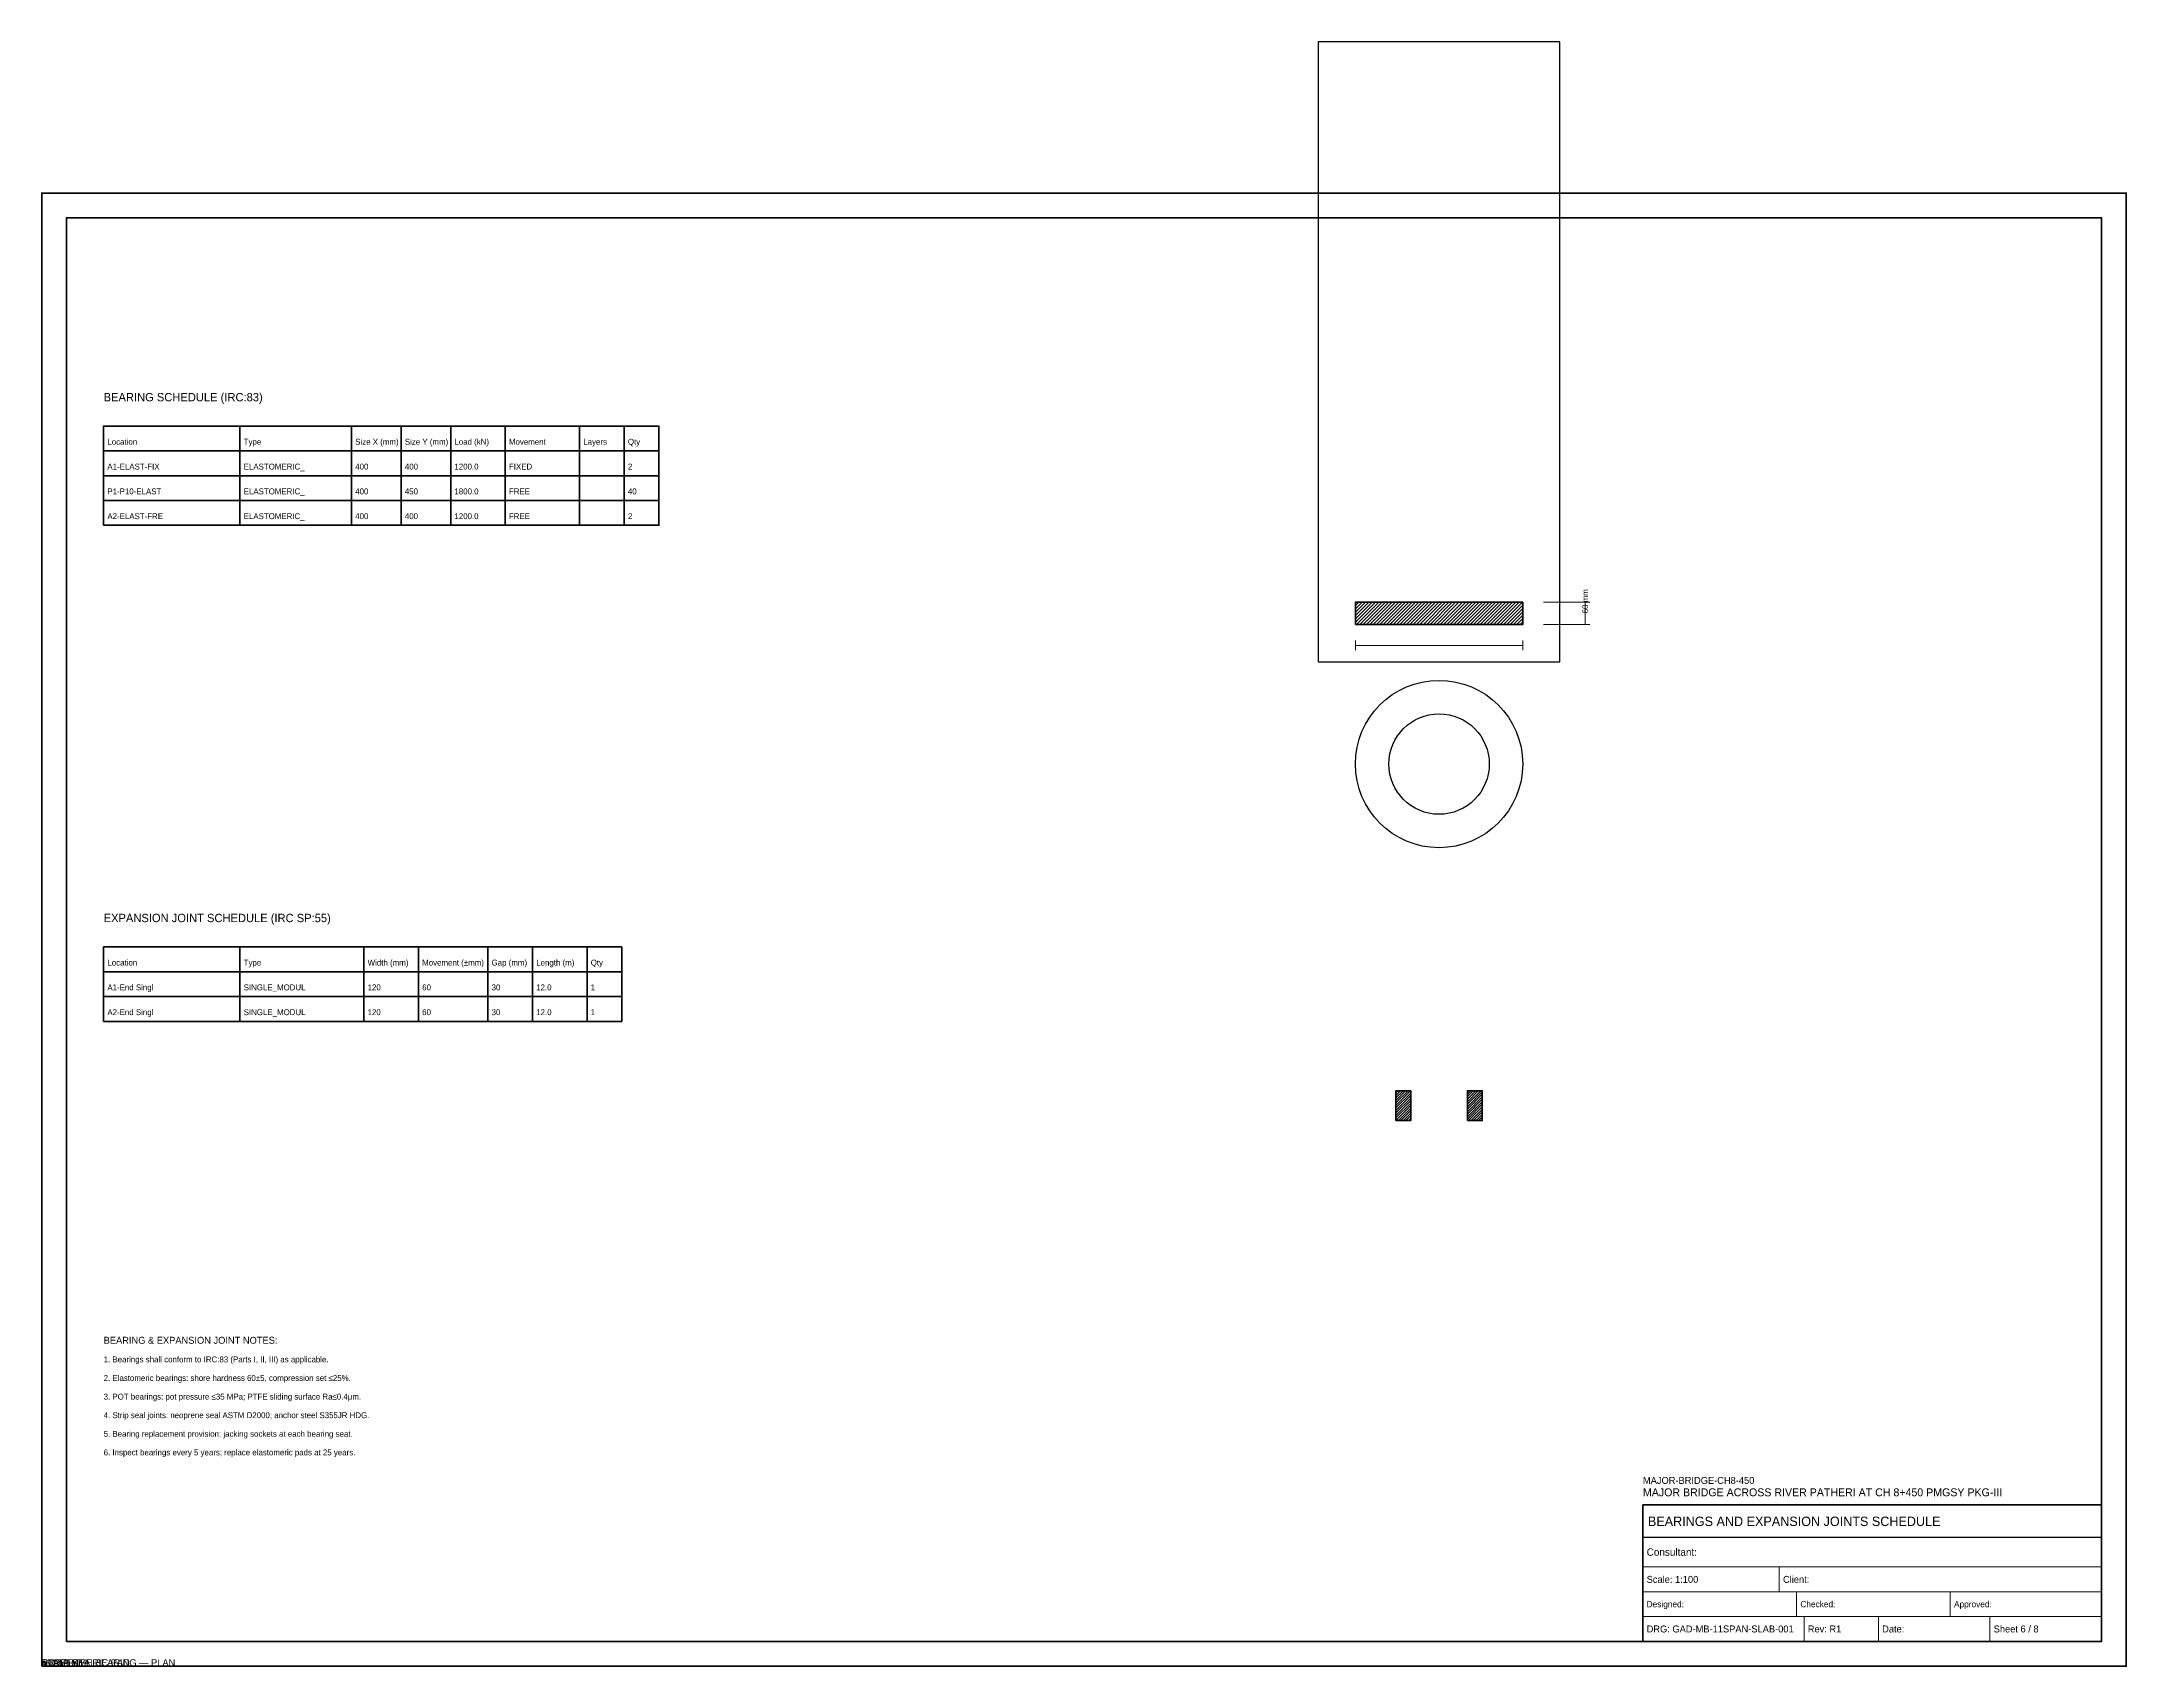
# Model space of a CAD drawing. Header units: metres. Extents: x 0 to 841, y 0 to 655.
import ezdxf

# ---------------------------------------------------------------- set-up
doc = ezdxf.new("R2010")
doc.units = ezdxf.units.M
for name, color, linetype, lineweight in [('BORDER-INNER', 7, 'Continuous', 35), ('BORDER-OUTER', 7, 'Continuous', 70), ('DIM-LINEAR', 3, 'Continuous', 18), ('STRUC-HATCHING', 8, 'Continuous', 18), ('STRUC-OUTLINE', 1, 'Continuous', 50), ('SUB-BEARING', 5, 'Continuous', 25), ('SUB-EXPJOINT', 6, 'Continuous', 25), ('TEXT-GENERAL', 7, 'Continuous', 18), ('TEXT-HEADER', 7, 'Continuous', 25), ('TEXT-SPEC', 7, 'Continuous', 13), ('TEXT-TITLE', 7, 'Continuous', 25), ('TITLEBLK-BOX', 7, 'Continuous', 50), ('TITLEBLK-TEXT', 7, 'Continuous', 18)]:
    doc.layers.add(name, color=color, linetype=linetype, lineweight=lineweight)

msp = doc.modelspace()

# ---------------------------------------------------------------- hatches: boundary and pattern name
at = {"layer": 'STRUC-HATCHING'}
h = msp.add_hatch(dxfattribs=at)
h.set_pattern_fill('ANSI31', scale=0.3)
h.paths.add_polyline_path([(530, 420), (597.5, 420), (597.5, 429), (530, 429)])
h = msp.add_hatch(dxfattribs=at)
h.set_pattern_fill('ANSI31', scale=0.225)
h.paths.add_polyline_path([(546.35, 220), (552.35, 220), (552.35, 232), (546.35, 232)])
h = msp.add_hatch(dxfattribs=at)
h.set_pattern_fill('ANSI31', scale=0.225)
h.paths.add_polyline_path([(575.15, 220), (581.15, 220), (581.15, 232), (575.15, 232)])

# ---------------------------------------------------------------- linework, layer by layer
at = {"layer": 'BORDER-INNER'}
msp.add_lwpolyline([(10, 10), (831, 10), (831, 584), (10, 584), (10, 10)], dxfattribs=at)
at = {"layer": 'BORDER-OUTER'}
msp.add_lwpolyline([(0, 0), (841, 0), (841, 594), (0, 594), (0, 0)], dxfattribs=at)
at = {"layer": 'DIM-LINEAR'}
for p, q in [((605.9, 429), (622.7, 429)), ((620.8, 429), (624.6, 429)), ((622.7, 420), (622.7, 429)), ((530, 409.7), (530, 413.5)), ((597.5, 409.7), (597.5, 413.5)), ((605.9, 420), (622.7, 420)), ((620.8, 420), (624.6, 420)), ((530, 411.6), (530, 411.6)), ((530, 411.6), (597.5, 411.6)), ((597.5, 411.6), (597.5, 411.6))]:
    msp.add_line(p, q, dxfattribs=at)
at = {"layer": 'STRUC-OUTLINE', "lineweight": 30}
msp.add_lwpolyline([(515, 405), (612.5, 405), (612.5, 655), (515, 655), (515, 405)], dxfattribs=at)
at = {"layer": 'SUB-BEARING', "lineweight": 40}
msp.add_lwpolyline([(530, 420), (597.5, 420), (597.5, 429), (530, 429), (530, 420)], dxfattribs=at)
at = {"layer": 'SUB-BEARING'}
for radius in [33.75, 20.25]:
    msp.add_circle((563.75, 363.75), radius, dxfattribs=at)
at = {"layer": 'SUB-EXPJOINT', "lineweight": 35}
for points in [[(546.35, 220), (552.35, 220), (552.35, 232), (546.35, 232), (546.35, 220)], [(575.15, 220), (581.15, 220), (581.15, 232), (575.15, 232), (575.15, 220)]]:
    msp.add_lwpolyline(points, dxfattribs=at)
at = {"layer": 'TITLEBLK-BOX'}
for points in [[(25, 490), (80, 490), (80, 500), (25, 500), (25, 490)], [(80, 490), (125, 490), (125, 500), (80, 500), (80, 490)], [(125, 490), (145, 490), (145, 500), (125, 500), (125, 490)], [(145, 490), (165, 490), (165, 500), (145, 500), (145, 490)], [(165, 490), (187, 490), (187, 500), (165, 500), (165, 490)], [(187, 490), (217, 490), (217, 500), (187, 500), (187, 490)], [(217, 490), (235, 490), (235, 500), (217, 500), (217, 490)], [(235, 490), (249, 490), (249, 500), (235, 500), (235, 490)], [(25, 480), (80, 480), (80, 490), (25, 490), (25, 480)], [(80, 480), (125, 480), (125, 490), (80, 490), (80, 480)], [(125, 480), (145, 480), (145, 490), (125, 490), (125, 480)], [(145, 480), (165, 480), (165, 490), (145, 490), (145, 480)], [(165, 480), (187, 480), (187, 490), (165, 490), (165, 480)], [(187, 480), (217, 480), (217, 490), (187, 490), (187, 480)], [(217, 480), (235, 480), (235, 490), (217, 490), (217, 480)], [(235, 480), (249, 480), (249, 490), (235, 490), (235, 480)], [(25, 470), (80, 470), (80, 480), (25, 480), (25, 470)], [(80, 470), (125, 470), (125, 480), (80, 480), (80, 470)], [(125, 470), (145, 470), (145, 480), (125, 480), (125, 470)], [(145, 470), (165, 470), (165, 480), (145, 480), (145, 470)], [(165, 470), (187, 470), (187, 480), (165, 480), (165, 470)], [(187, 470), (217, 470), (217, 480), (187, 480), (187, 470)], [(217, 470), (235, 470), (235, 480), (217, 480), (217, 470)], [(235, 470), (249, 470), (249, 480), (235, 480), (235, 470)], [(25, 460), (80, 460), (80, 470), (25, 470), (25, 460)], [(80, 460), (125, 460), (125, 470), (80, 470), (80, 460)], [(125, 460), (145, 460), (145, 470), (125, 470), (125, 460)], [(145, 460), (165, 460), (165, 470), (145, 470), (145, 460)], [(165, 460), (187, 460), (187, 470), (165, 470), (165, 460)], [(187, 460), (217, 460), (217, 470), (187, 470), (187, 460)], [(217, 460), (235, 460), (235, 470), (217, 470), (217, 460)], [(235, 460), (249, 460), (249, 470), (235, 470), (235, 460)], [(25, 280), (80, 280), (80, 290), (25, 290), (25, 280)], [(80, 280), (130, 280), (130, 290), (80, 290), (80, 280)], [(130, 280), (152, 280), (152, 290), (130, 290), (130, 280)], [(152, 280), (180, 280), (180, 290), (152, 290), (152, 280)], [(180, 280), (198, 280), (198, 290), (180, 290), (180, 280)], [(198, 280), (220, 280), (220, 290), (198, 290), (198, 280)], [(220, 280), (234, 280), (234, 290), (220, 290), (220, 280)], [(25, 270), (80, 270), (80, 280), (25, 280), (25, 270)], [(80, 270), (130, 270), (130, 280), (80, 280), (80, 270)], [(130, 270), (152, 270), (152, 280), (130, 280), (130, 270)], [(152, 270), (180, 270), (180, 280), (152, 280), (152, 270)], [(180, 270), (198, 270), (198, 280), (180, 280), (180, 270)], [(198, 270), (220, 270), (220, 280), (198, 280), (198, 270)], [(220, 270), (234, 270), (234, 280), (220, 280), (220, 270)], [(25, 260), (80, 260), (80, 270), (25, 270), (25, 260)], [(80, 260), (130, 260), (130, 270), (80, 270), (80, 260)], [(130, 260), (152, 260), (152, 270), (130, 270), (130, 260)], [(152, 260), (180, 260), (180, 270), (152, 270), (152, 260)], [(180, 260), (198, 260), (198, 270), (180, 270), (180, 260)], [(198, 260), (220, 260), (220, 270), (198, 270), (198, 260)], [(220, 260), (234, 260), (234, 270), (220, 270), (220, 260)]]:
    msp.add_lwpolyline(points, dxfattribs=at)
at = {"layer": 'TITLEBLK-BOX', "lineweight": 50}
msp.add_lwpolyline([(646, 10), (831, 10), (831, 65), (646, 65), (646, 10)], dxfattribs=at)
at = {"layer": 'TITLEBLK-BOX', "lineweight": 30}
msp.add_lwpolyline([(646, 52), (831, 52), (831, 65), (646, 65), (646, 52)], dxfattribs=at)
at = {"layer": 'TITLEBLK-BOX', "lineweight": 18}
for points in [[(646, 40), (831, 40), (831, 52), (646, 52), (646, 40)], [(646, 30), (701, 30), (701, 40), (646, 40), (646, 30)], [(701, 30), (831, 30), (831, 40), (701, 40), (701, 30)], [(646, 20), (708, 20), (708, 30), (646, 30), (646, 20)], [(708, 20), (770, 20), (770, 30), (708, 30), (708, 20)], [(770, 20), (831, 20), (831, 30), (770, 30), (770, 20)], [(646, 10), (711, 10), (711, 20), (646, 20), (646, 10)], [(711, 10), (741, 10), (741, 20), (711, 20), (711, 10)], [(741, 10), (786, 10), (786, 20), (741, 20), (741, 10)], [(786, 10), (831, 10), (831, 20), (786, 20), (786, 10)]]:
    msp.add_lwpolyline(points, dxfattribs=at)

# ---------------------------------------------------------------- texts
at = {"layer": 'DIM-LINEAR'}
msp.add_text('60 mm', height=2.38, rotation=90, dxfattribs=at).set_placement((623.89, 424.5))
msp.add_text('450 mm', height=2.38, dxfattribs=at).set_placement((0, 0))
at = {"layer": 'SUB-EXPJOINT'}
msp.add_text('▼ GAP ▼', height=2.38, dxfattribs=at).set_placement((0, 0))
at = {"layer": 'TEXT-GENERAL'}
for s, height, p in [('Location', 2.38, (26.5, 492.5)), ('Type', 2.38, (81.5, 492.5)), ('Size X (mm)', 2.38, (126.5, 492.5)), ('Size Y (mm)', 2.38, (146.5, 492.5)), ('Load (kN)', 2.38, (166.5, 492.5)), ('Movement', 2.38, (188.5, 492.5)), ('Layers', 2.38, (218.5, 492.5)), ('Qty', 2.38, (236.5, 492.5)), ('A1-ELAST-FIX', 2.38, (26.5, 482.5)), ('ELASTOMERIC_', 2.38, (81.5, 482.5)), ('400', 2.38, (126.5, 482.5)), ('400', 2.38, (146.5, 482.5)), ('1200.0', 2.38, (166.5, 482.5)), ('FIXED', 2.38, (188.5, 482.5)), ('2', 2.38, (236.5, 482.5)), ('P1-P10-ELAST', 2.38, (26.5, 472.5)), ('ELASTOMERIC_', 2.38, (81.5, 472.5)), ('400', 2.38, (126.5, 472.5)), ('450', 2.38, (146.5, 472.5)), ('1800.0', 2.38, (166.5, 472.5)), ('FREE', 2.38, (188.5, 472.5)), ('40', 2.38, (236.5, 472.5)), ('A2-ELAST-FRE', 2.38, (26.5, 462.5)), ('ELASTOMERIC_', 2.38, (81.5, 462.5)), ('400', 2.38, (126.5, 462.5)), ('400', 2.38, (146.5, 462.5)), ('1200.0', 2.38, (166.5, 462.5)), ('FREE', 2.38, (188.5, 462.5)), ('2', 2.38, (236.5, 462.5)), ('Location', 2.38, (26.5, 282.5)), ('Type', 2.38, (81.5, 282.5)), ('Width (mm)', 2.38, (131.5, 282.5)), ('Movement (±mm)', 2.38, (153.5, 282.5)), ('Gap (mm)', 2.38, (181.5, 282.5)), ('Length (m)', 2.38, (199.5, 282.5)), ('Qty', 2.38, (221.5, 282.5)), ('A1-End Singl', 2.38, (26.5, 272.5)), ('SINGLE_MODUL', 2.38, (81.5, 272.5)), ('120', 2.38, (131.5, 272.5)), ('60', 2.38, (153.5, 272.5)), ('30', 2.38, (181.5, 272.5)), ('12.0', 2.38, (199.5, 272.5)), ('1', 2.38, (221.5, 272.5)), ('A2-End Singl', 2.38, (26.5, 262.5)), ('SINGLE_MODUL', 2.38, (81.5, 262.5)), ('120', 2.38, (131.5, 262.5)), ('60', 2.38, (153.5, 262.5)), ('30', 2.38, (181.5, 262.5)), ('12.0', 2.38, (199.5, 262.5)), ('1', 2.38, (221.5, 262.5)), ('BEARING & EXPANSION JOINT NOTES:', 2.8, (25, 130)), ('STRIP SEAL', 2.8, (0, 0)), ('POT / PTFE BEARING — PLAN', 2.8, (0, 0)), ('ELASTOMERIC PAD', 2.8, (0, 0))]:
    msp.add_text(s, height=height, dxfattribs=at).set_placement(p)
at = {"layer": 'TEXT-HEADER'}
for s, p in [('BEARING SCHEDULE (IRC:83)', (25, 510)), ('EXPANSION JOINT SCHEDULE (IRC SP:55)', (25, 300))]:
    msp.add_text(s, height=3.36, dxfattribs=at).set_placement(p)
at = {"layer": 'TEXT-SPEC'}
for s, p in [('1. Bearings shall conform to IRC:83 (Parts I, II, III) as applicable.', (25, 122.5)), ('3. POT bearings: pot pressure ≤35 MPa; PTFE sliding surface Ra≤0.4μm.', (25, 107.5)), ('2. Elastomeric bearings: shore hardness 60±5, compression set ≤25%.', (25, 115)), ('4. Strip seal joints: neoprene seal ASTM D2000; anchor steel S355JR HDG.', (25, 100)), ('5. Bearing replacement provision: jacking sockets at each bearing seat.', (25, 92.5)), ('6. Inspect bearings every 5 years; replace elastomeric pads at 25 years.', (25, 85))]:
    msp.add_text(s, height=2.38, dxfattribs=at).set_placement(p)
at = {"layer": 'TEXT-TITLE'}
for s, height, p in [('MAJOR BRIDGE ACROSS RIVER PATHERI AT CH 8+450 PMGSY PKG-III', 3.2, (646, 68.5)), ('BEARINGS AND EXPANSION JOINTS SCHEDULE', 3.8, (648, 56.5))]:
    msp.add_text(s, height=height, dxfattribs=at).set_placement(p)
at = {"layer": 'TITLEBLK-TEXT'}
for s, height, p in [('MAJOR-BRIDGE-CH8-450', 2.8, (646, 73.5)), ('Consultant: ', 3, (647.5, 44.5)), ('Scale: 1:100', 2.8, (647.5, 33.6)), ('Client: ', 2.8, (702.5, 33.6)), ('Designed: ', 2.5, (647.5, 23.75)), ('Checked: ', 2.5, (709.5, 23.75)), ('Approved: ', 2.5, (771.5, 23.75)), ('DRG: GAD-MB-11SPAN-SLAB-001', 2.8, (647.5, 13.6)), ('Rev: R1', 2.8, (712.5, 13.6)), ('Date: ', 2.8, (742.5, 13.6)), ('Sheet 6 / 8', 2.8, (787.5, 13.6))]:
    msp.add_text(s, height=height, dxfattribs=at).set_placement(p)

doc.saveas('drawing.dxf')
